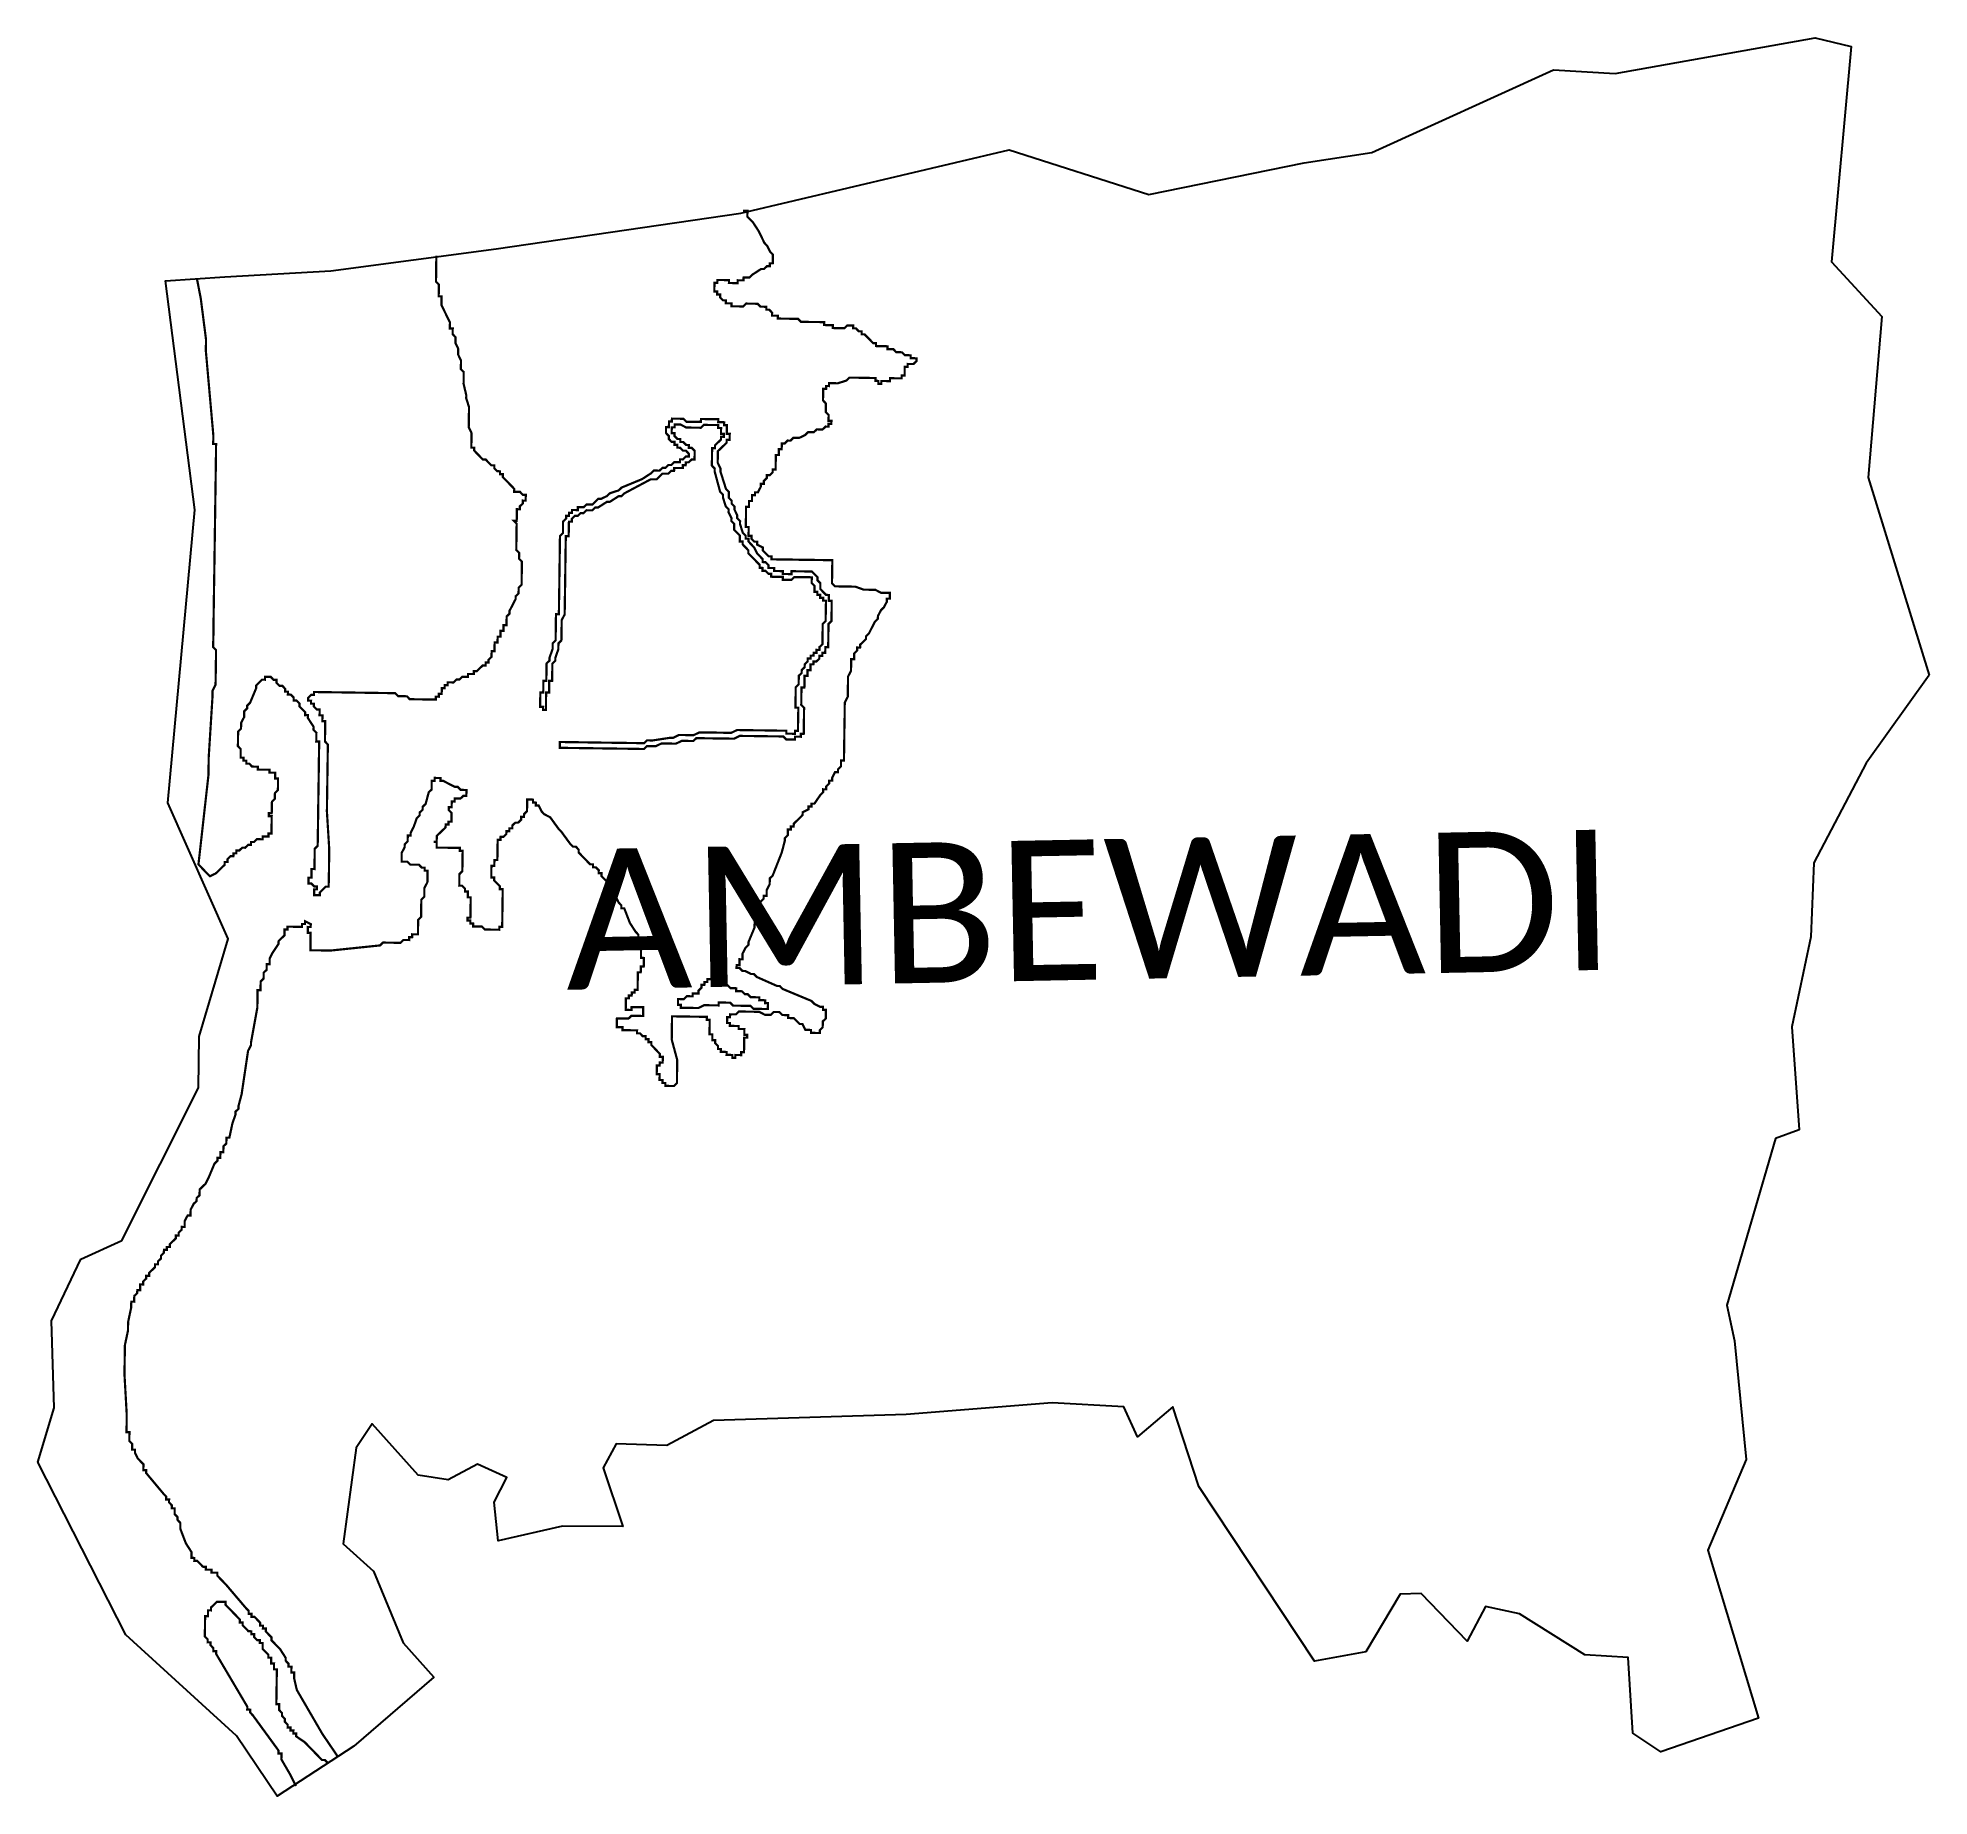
# Model space of a CAD drawing. Header units: metres. Extents: x 260774 to 263356, y 2215208 to 2217608.
import ezdxf

# ---------------------------------------------------------------- set-up
doc = ezdxf.new("R2010")
doc.units = ezdxf.units.M
for name, color, linetype in [('HIGH TIDE LINE', 6, 'Continuous'), ('village', 3, 'Continuous'), ('VILLAGE NAME', 250, 'Continuous')]:
    doc.layers.add(name, color=color, linetype=linetype)
doc.styles.get("Standard").update_dxf_attribs({"font": 'simplex.shx'})

msp = doc.modelspace()

# ---------------------------------------------------------------- texts
at = {"layer": 'VILLAGE NAME', "insert": (261491.9, 2216500.3), "char_height": 191.456, "attachment_point": 1, "rotation": 1.1028}
msp.add_mtext_dynamic_manual_height_columns('{\\fCalibri|b0|i0|c0|p34;AMBEWADI}', width=161.46, gutter_width=957.3, heights=[0], dxfattribs=at)

# ---------------------------------------------------------------- linework, layer by layer
at = {"layer": 'HIGH TIDE LINE', "lineweight": 35, "const_width": 3}
for points in [[(261736.8, 2217372.2), (261738.8, 2217372.2), (261742.7, 2217372.2), (261742.7, 2217368.2), (261742.6, 2217364.2), (261750.4, 2217356.2), (261758.2, 2217344.2), (261765.9, 2217328.3), (261769.8, 2217324.2), (261773.6, 2217316.3), (261777.5, 2217312.3), (261777.4, 2217308.3), (261777.4, 2217304.3), (261777.3, 2217300.4), (261773.4, 2217300.4), (261773.3, 2217296.5), (261769.4, 2217296.5), (261765.3, 2217292.6), (261761.4, 2217292.7), (261749.4, 2217284.9), (261745.4, 2217281), (261741.4, 2217281.1), (261737.5, 2217281.1), (261737.4, 2217277.2), (261733.4, 2217277.2), (261729.5, 2217277.3), (261729.4, 2217273.3), (261725.5, 2217273.4), (261721.5, 2217273.5), (261717.5, 2217273.5), (261717.6, 2217277.5), (261713.6, 2217277.5), (261709.7, 2217277.6), (261705.7, 2217277.6), (261701.8, 2217277.7), (261701.7, 2217273.7), (261697.8, 2217273.8), (261697.7, 2217269.8), (261697.6, 2217265.9), (261697.6, 2217261.9), (261701.5, 2217261.9), (261701.5, 2217257.9), (261705.4, 2217257.8), (261705.4, 2217253.9), (261709.3, 2217249.9), (261713.3, 2217249.8), (261713.2, 2217245.8), (261717.2, 2217245.8), (261721.1, 2217245.7), (261721.1, 2217241.8), (261725, 2217241.7), (261729, 2217241.7), (261732.9, 2217241.6), (261736.9, 2217241.5), (261740.9, 2217245.5), (261744.9, 2217245.4), (261748.8, 2217245.3), (261752.8, 2217245.3), (261756.7, 2217245.2), (261760.6, 2217241.2), (261764.6, 2217241.2), (261768.6, 2217241.1), (261768.5, 2217237.1), (261772.5, 2217237.1), (261776.4, 2217233.1), (261776.3, 2217229.1), (261780.3, 2217229), (261784.2, 2217229), (261784.2, 2217225), (261788.1, 2217225), (261792.1, 2217224.9), (261796, 2217224.9), (261800, 2217224.8), (261804, 2217224.7), (261807.9, 2217224.7), (261811.9, 2217224.6), (261815.8, 2217220.6), (261823.7, 2217220.5), (261827.7, 2217220.4), (261831.6, 2217220.4), (261835.6, 2217220.3), (261839.5, 2217220.3), (261843.5, 2217220.2), (261847.5, 2217220.2), (261847.4, 2217216.2), (261851.4, 2217216.1), (261855.3, 2217216.1), (261859.3, 2217216), (261859.2, 2217212.1), (261863.2, 2217212), (261867.1, 2217212), (261871.1, 2217211.9), (261875.1, 2217211.8), (261879.1, 2217215.7), (261883, 2217215.7), (261887, 2217215.6), (261886.9, 2217211.7), (261890.9, 2217211.6), (261894.8, 2217207.6), (261898.7, 2217207.5), (261898.7, 2217203.6), (261902.6, 2217203.5), (261906.6, 2217199.5), (261910.5, 2217195.5), (261914.4, 2217191.5), (261918.3, 2217191.4), (261918.3, 2217187.5), (261922.2, 2217187.4), (261926.2, 2217187.4), (261930.1, 2217187.3), (261934.1, 2217187.2), (261934, 2217183.3), (261938, 2217183.2), (261942, 2217183.2), (261945.9, 2217179.1), (261949.8, 2217179.1), (261953.8, 2217179), (261957.7, 2217175), (261961.6, 2217175), (261965.6, 2217174.9), (261965.5, 2217170.9), (261969.5, 2217170.9), (261973.5, 2217170.8), (261973.4, 2217166.9), (261969.4, 2217163), (261965.4, 2217163), (261961.5, 2217163.1), (261961.4, 2217159.1), (261957.4, 2217159.2), (261957.4, 2217155.2), (261957.3, 2217151.3), (261957.3, 2217147.3), (261953.3, 2217147.4), (261953.3, 2217143.4), (261949.3, 2217143.5), (261945.3, 2217143.5), (261941.4, 2217143.6), (261937.4, 2217143.6), (261937.4, 2217139.7), (261933.4, 2217139.7), (261929.5, 2217139.8), (261925.5, 2217139.8), (261925.4, 2217135.9), (261921.5, 2217135.9), (261921.5, 2217139.9), (261917.6, 2217140), (261917.6, 2217143.9), (261913.7, 2217144), (261909.7, 2217144), (261905.8, 2217144.1), (261901.8, 2217144.1), (261897.8, 2217144.2), (261893.9, 2217144.3), (261889.9, 2217144.3), (261886, 2217144.4), (261882, 2217144.4), (261878, 2217140.5), (261866.1, 2217136.7), (261858.1, 2217136.8), (261854.2, 2217136.9), (261854.1, 2217132.9), (261850.2, 2217133), (261850.1, 2217129), (261846.1, 2217129.1), (261846.1, 2217125.1), (261846, 2217121.2), (261846, 2217117.2), (261845.9, 2217113.3), (261849.8, 2217109.2), (261849.8, 2217105.3), (261849.7, 2217101.3), (261849.7, 2217097.4), (261853.6, 2217093.3), (261853.5, 2217089.4), (261853.4, 2217085.4), (261857.4, 2217085.4), (261857.3, 2217081.4), (261853.4, 2217081.5), (261853.3, 2217077.5), (261849.4, 2217077.6), (261845.4, 2217073.7), (261841.4, 2217073.7), (261837.4, 2217073.8), (261833.4, 2217069.9), (261829.5, 2217069.9), (261825.5, 2217070), (261821.5, 2217066.1), (261813.5, 2217062.2), (261805.6, 2217062.4), (261801.6, 2217058.4), (261797.6, 2217058.5), (261793.6, 2217054.6), (261789.6, 2217054.7), (261789.6, 2217050.7), (261789.5, 2217046.7), (261785.6, 2217046.8), (261785.5, 2217042.8), (261785.5, 2217038.9), (261781.5, 2217038.9), (261781.4, 2217035), (261781.4, 2217031), (261781.3, 2217027.1), (261781.3, 2217023.1), (261781.2, 2217019.1), (261777.3, 2217019.2), (261777.2, 2217015.2), (261773.2, 2217011.3), (261769.2, 2217011.4), (261769.2, 2217007.4), (261765.2, 2217003.5), (261765.1, 2216999.6), (261761.1, 2216999.6), (261761.1, 2216995.7), (261757, 2216987.8), (261753, 2216987.9), (261753, 2216983.9), (261749, 2216984), (261749, 2216980), (261748.9, 2216976), (261745, 2216976.1), (261744.9, 2216972.1), (261744.8, 2216968.2), (261740.9, 2216968.2), (261740.8, 2216964.3), (261740.8, 2216960.3), (261740.7, 2216956.4), (261740.7, 2216952.4), (261740.6, 2216948.4), (261740.5, 2216944.5), (261740.5, 2216940.5), (261744.4, 2216940.5), (261744.4, 2216936.5), (261744.3, 2216932.5), (261744.3, 2216928.6), (261748.2, 2216928.5), (261748.2, 2216924.6), (261752.1, 2216920.5), (261756, 2216920.5), (261756, 2216916.5), (261763.8, 2216912.5), (261763.8, 2216908.5), (261767.7, 2216904.5), (261771.6, 2216900.5), (261775.6, 2216900.4), (261775.5, 2216896.5), (261779.5, 2216896.4), (261783.4, 2216896.3), (261787.4, 2216896.3), (261791.3, 2216896.2), (261795.3, 2216896.2), (261799.2, 2216896.1), (261803.2, 2216896.1), (261807.2, 2216896), (261811.1, 2216895.9), (261819, 2216895.8), (261827, 2216895.7), (261830.9, 2216895.7), (261834.9, 2216895.6), (261838.8, 2216895.5), (261842.8, 2216895.5), (261846.8, 2216895.4), (261850.7, 2216895.4), (261854.7, 2216895.3), (261858.6, 2216895.3), (261858.6, 2216891.3), (261858.5, 2216887.3), (261858.5, 2216883.4), (261858.4, 2216879.4), (261858.3, 2216871.5), (261858.2, 2216867.5), (261858.2, 2216863.6), (261862.1, 2216859.6), (261866, 2216859.5), (261874, 2216859.4), (261877.9, 2216859.3), (261881.9, 2216859.3), (261885.8, 2216859.2), (261889.8, 2216859.2), (261901.6, 2216855), (261905.6, 2216855), (261909.5, 2216854.9), (261913.5, 2216854.9), (261917.4, 2216854.8), (261925.3, 2216850.7), (261929.3, 2216850.7), (261933.2, 2216850.6), (261937.2, 2216850.6), (261937.1, 2216846.6), (261937.1, 2216842.7), (261933.1, 2216842.7), (261933.1, 2216838.7), (261929, 2216830.9), (261925, 2216827), (261920.9, 2216819.1), (261920.8, 2216815.2), (261916.8, 2216811.3), (261912.7, 2216803.4), (261908.7, 2216795.5), (261904.7, 2216791.6), (261904.6, 2216787.7), (261900.6, 2216783.8), (261896.6, 2216779.9), (261896.5, 2216775.9), (261892.6, 2216776), (261892.5, 2216772), (261888.5, 2216768.1), (261888.4, 2216764.1), (261888.4, 2216760.2), (261884.4, 2216760.2), (261884.4, 2216756.3), (261884.3, 2216752.3), (261884.2, 2216748.4), (261884.2, 2216744.4), (261880.1, 2216736.5), (261880.1, 2216732.6), (261880, 2216728.6), (261879.9, 2216724.7), (261879.9, 2216720.7), (261879.8, 2216716.7), (261879.8, 2216712.8), (261879.7, 2216708.8), (261875.6, 2216701), (261875.5, 2216693), (261875.4, 2216685.1), (261875.4, 2216681.2), (261875.3, 2216677.2), (261875.2, 2216673.2), (261875.2, 2216669.3), (261875.1, 2216665.3), (261875.1, 2216661.4), (261875, 2216657.4), (261875, 2216653.4), (261874.9, 2216649.5), (261874.8, 2216645.5), (261874.8, 2216641.6), (261874.7, 2216637.6), (261874.7, 2216633.7), (261874.6, 2216629.7), (261874.6, 2216625.7), (261874.5, 2216621.8), (261870.5, 2216621.8), (261870.5, 2216617.9), (261870.4, 2216613.9), (261866.4, 2216610), (261866.4, 2216606), (261862.4, 2216606.1), (261858.3, 2216598.2), (261858.3, 2216594.3), (261854.3, 2216594.3), (261854.3, 2216590.4), (261850.2, 2216586.5), (261850.2, 2216582.5), (261846.2, 2216582.6), (261846.2, 2216578.6), (261842.2, 2216574.7), (261834.1, 2216562.9), (261830.1, 2216563), (261830.1, 2216559), (261826.1, 2216559.1), (261826, 2216555.1), (261818.1, 2216551.3), (261818, 2216547.3), (261814, 2216543.4), (261810, 2216539.5), (261806, 2216535.6), (261805.9, 2216531.7), (261801.9, 2216531.7), (261801.9, 2216527.8), (261797.9, 2216527.8), (261797.9, 2216523.9), (261797.8, 2216519.9), (261793.8, 2216516), (261793.7, 2216512), (261789.6, 2216496.3), (261777.2, 2216464.8), (261773.2, 2216460.9), (261773.2, 2216456.9), (261773.1, 2216452.9), (261769, 2216445.1), (261769, 2216441.1), (261768.9, 2216437.2), (261764.9, 2216437.2), (261764.9, 2216433.3), (261760.9, 2216429.4), (261760.8, 2216425.4), (261760.8, 2216421.4), (261756.8, 2216421.5), (261756.7, 2216417.5), (261756.7, 2216413.6), (261752.6, 2216401.7), (261752.5, 2216397.8), (261752.4, 2216393.8), (261744.2, 2216374.1), (261744.2, 2216370.2), (261740.2, 2216366.3), (261736.1, 2216358.4), (261736, 2216354.5), (261736, 2216350.5), (261732, 2216350.6), (261732, 2216346.6), (261731.9, 2216342.6), (261728, 2216342.7), (261727.9, 2216338.7), (261731.9, 2216338.7), (261735.8, 2216334.7), (261739.7, 2216334.6), (261747.6, 2216330.5), (261751.5, 2216330.5), (261755.4, 2216326.5), (261783, 2216314.2), (261786.9, 2216314.1), (261790.8, 2216310.1), (261830.2, 2216293.7), (261834.1, 2216289.7), (261842, 2216285.6), (261845.9, 2216285.6), (261845.9, 2216281.6), (261849.8, 2216281.5), (261849.8, 2216277.6), (261849.7, 2216273.6), (261849.7, 2216269.7), (261845.6, 2216265.8), (261845.5, 2216257.8), (261841.5, 2216253.9), (261841.5, 2216250), (261837.5, 2216250), (261833.5, 2216250.1), (261829.6, 2216250.2), (261829.6, 2216254.1), (261825.7, 2216254.2), (261821.7, 2216254.2), (261817.9, 2216262.2), (261813.9, 2216262.3), (261810, 2216266.3), (261806.1, 2216270.3), (261802.2, 2216270.3), (261798.2, 2216270.4), (261798.3, 2216274.4), (261794.3, 2216274.4), (261790.3, 2216274.5), (261786.4, 2216278.5), (261782.5, 2216278.6), (261778.5, 2216278.6), (261774.5, 2216274.7), (261770.5, 2216274.8), (261766.6, 2216274.8), (261758.7, 2216278.9), (261754.8, 2216278.9), (261750.8, 2216279), (261746.8, 2216279.1), (261742.9, 2216279.1), (261738.9, 2216279.2), (261735, 2216279.2), (261731, 2216279.3), (261727, 2216275.4), (261723, 2216275.4), (261719.1, 2216275.5), (261719, 2216271.5), (261715.1, 2216271.6), (261714.9, 2216263.7), (261718.9, 2216263.6), (261718.8, 2216259.7), (261730.7, 2216259.5), (261730.7, 2216255.5), (261738.6, 2216255.4), (261738.5, 2216247.5), (261742.4, 2216247.4), (261742.4, 2216243.5), (261738.4, 2216243.5), (261738.1, 2216223.7), (261734.2, 2216223.8), (261734.1, 2216219.8), (261726.2, 2216220), (261726.1, 2216216), (261722.2, 2216216.1), (261722.2, 2216220), (261714.3, 2216220.1), (261714.4, 2216224.1), (261706.5, 2216224.2), (261706.5, 2216228.2), (261702.6, 2216228.2), (261702.6, 2216232.2), (261698.7, 2216236.2), (261698.8, 2216240.1), (261694.8, 2216240.2), (261694.9, 2216248.1), (261691, 2216248.2), (261691.2, 2216268), (261687.3, 2216268), (261687.3, 2216272), (261639.8, 2216272.7), (261639.4, 2216241), (261646.9, 2216213.2), (261646.5, 2216181.5), (261642.4, 2216177.6), (261630.6, 2216177.8), (261630.6, 2216181.7), (261626.7, 2216181.8), (261626.7, 2216185.7), (261622.8, 2216185.8), (261622.9, 2216193.7), (261618.9, 2216193.8), (261619.1, 2216205.6), (261623, 2216205.6), (261623.1, 2216209.6), (261627.1, 2216209.5), (261627.2, 2216217.4), (261623.2, 2216217.5), (261623.3, 2216221.4), (261615.5, 2216229.5), (261611.6, 2216233.5), (261611.6, 2216237.4), (261607.7, 2216237.5), (261607.7, 2216241.5), (261603.8, 2216241.5), (261603.8, 2216245.5), (261599.9, 2216245.5), (261596, 2216249.5), (261592, 2216249.6), (261592.1, 2216253.6), (261572.3, 2216253.8), (261572.3, 2216257.8), (261564.4, 2216257.9), (261564.6, 2216269.8), (261580.4, 2216269.6), (261584.4, 2216273.5), (261600.3, 2216273.2), (261600.4, 2216285.1), (261584.6, 2216285.3), (261584.5, 2216281.4), (261576.6, 2216281.5), (261576.8, 2216297.3), (261580.8, 2216297.3), (261580.9, 2216301.2), (261584.8, 2216301.2), (261584.9, 2216305.1), (261588.8, 2216305.1), (261588.9, 2216309), (261592.8, 2216309), (261593.2, 2216332.7), (261597.1, 2216332.7), (261597.3, 2216340.6), (261601.2, 2216340.6), (261601.4, 2216352.4), (261597.4, 2216352.5), (261597.7, 2216372.3), (261593.8, 2216376.3), (261593.9, 2216384.2), (261590, 2216388.2), (261582.3, 2216400.2), (261574.6, 2216420.1), (261570.7, 2216420.2), (261570.7, 2216424.2), (261566.8, 2216428.2), (261563, 2216436.1), (261559.1, 2216440.2), (261551.4, 2216456.1), (261543.6, 2216464.1), (261543.7, 2216468.1), (261539.7, 2216468.2), (261539.8, 2216472.1), (261535.8, 2216476.1), (261531.9, 2216476.2), (261531.9, 2216480.2), (261528, 2216480.2), (261520.2, 2216488.2), (261516.3, 2216492.3), (261512.4, 2216496.3), (261512.4, 2216500.2), (261508.5, 2216504.3), (261504.6, 2216504.3), (261500.7, 2216508.3), (261489, 2216524.3), (261485.1, 2216528.4), (261473.5, 2216544.4), (261465.6, 2216548.4), (261461.7, 2216552.4), (261457.9, 2216560.4), (261453.9, 2216560.5), (261454, 2216564.4), (261450, 2216564.5), (261450.1, 2216568.5), (261442.1, 2216568.6), (261441.9, 2216552.7), (261437.9, 2216548.8), (261437.8, 2216544.9), (261433.9, 2216544.9), (261433.8, 2216541), (261429.8, 2216537.1), (261425.9, 2216537.1), (261421.8, 2216533.2), (261421.8, 2216529.3), (261417.8, 2216529.3), (261417.8, 2216525.4), (261413.8, 2216525.4), (261413.7, 2216521.5), (261409.7, 2216517.6), (261405.8, 2216517.6), (261405.7, 2216513.7), (261401.8, 2216513.7), (261401.4, 2216486), (261397.4, 2216486), (261397.3, 2216478.1), (261393.3, 2216478.2), (261393.1, 2216462.3), (261397.1, 2216462.3), (261397, 2216458.3), (261400.9, 2216454.3), (261404.8, 2216450.3), (261404.8, 2216446.3), (261408.7, 2216446.3), (261408, 2216394.8), (261404, 2216394.9), (261404, 2216390.9), (261384.2, 2216391.2), (261380.3, 2216395.2), (261368.4, 2216395.4), (261368.4, 2216399.3), (261364.5, 2216399.4), (261364.5, 2216403.4), (261360.6, 2216403.4), (261360.6, 2216407.4), (261364.6, 2216407.3), (261365, 2216435), (261361, 2216435.1), (261361.1, 2216443), (261357.2, 2216443.1), (261357.2, 2216447), (261353.3, 2216451), (261349.4, 2216451.1), (261349.6, 2216466.9), (261353.6, 2216470.8), (261354, 2216498.6), (261350.1, 2216498.6), (261350.1, 2216502.6), (261318.5, 2216503), (261318.6, 2216510.9), (261314.6, 2216511), (261318.6, 2216510.9), (261318.7, 2216518.9), (261322.7, 2216522.8), (261326.7, 2216526.7), (261330.7, 2216530.6), (261330.8, 2216534.5), (261334.7, 2216534.5), (261334.8, 2216538.4), (261338.8, 2216538.4), (261338.9, 2216550.3), (261335, 2216554.3), (261335.1, 2216558.2), (261339, 2216558.2), (261339.2, 2216566.1), (261343.1, 2216566), (261343.2, 2216570), (261351.1, 2216569.9), (261355.1, 2216573.8), (261359.1, 2216573.7), (261359.2, 2216581.6), (261351.3, 2216581.8), (261347.4, 2216585.8), (261343.4, 2216585.8), (261335.5, 2216589.9), (261327.7, 2216594), (261323.7, 2216594), (261323.8, 2216598), (261315.9, 2216598.1), (261315.8, 2216594.1), (261311.8, 2216594.2), (261311.7, 2216582.3), (261307.7, 2216578.4), (261303.5, 2216562.6), (261299.5, 2216558.7), (261299.4, 2216554.8), (261295.4, 2216550.9), (261295.3, 2216546.9), (261291.3, 2216543), (261287.2, 2216531.2), (261283.1, 2216523.3), (261283.1, 2216519.4), (261279.1, 2216519.4), (261279, 2216511.5), (261275, 2216507.6), (261274.9, 2216503.6), (261270.8, 2216495.8), (261270.7, 2216483.9), (261278.6, 2216483.8), (261282.5, 2216479.8), (261294.4, 2216479.6), (261298.3, 2216475.6), (261302.2, 2216475.5), (261302.2, 2216471.6), (261306.1, 2216471.5), (261305.9, 2216455.7), (261301.8, 2216447.8), (261301.7, 2216435.9), (261297.6, 2216432), (261297.3, 2216408.3), (261293.3, 2216404.4), (261293, 2216384.6), (261285.1, 2216384.7), (261285, 2216380.7), (261281.1, 2216380.8), (261281, 2216376.8), (261273.1, 2216376.9), (261269.1, 2216373), (261245.3, 2216373.4), (261241.3, 2216369.5), (261173.9, 2216362.5), (261146.2, 2216362.9), (261146.5, 2216386.7), (261142.6, 2216386.7), (261142.7, 2216394.7), (261146.6, 2216394.6), (261146.7, 2216398.6), (261138.8, 2216402.6), (261138.8, 2216398.7), (261134.8, 2216398.7), (261134.8, 2216394.8), (261115, 2216395.1), (261114.9, 2216391.1), (261110.9, 2216391.1), (261110.8, 2216383.2), (261102.8, 2216375.4), (261102.7, 2216371.5), (261094.7, 2216359.7), (261090.6, 2216351.8), (261090.5, 2216343.9), (261086.5, 2216344), (261086.4, 2216336.1), (261082.4, 2216332.2), (261082.3, 2216324.2), (261078.3, 2216320.3), (261078.1, 2216308.5), (261074.1, 2216308.5), (261073.8, 2216284.8), (261065.2, 2216237.4), (261065.1, 2216233.4), (261061.1, 2216225.5), (261052.3, 2216166.3), (261048.1, 2216150.5), (261048, 2216146.5), (261044, 2216142.6), (261044, 2216138.7), (261039.8, 2216126.8), (261035.6, 2216107.1), (261031.6, 2216107.1), (261031.5, 2216099.2), (261027.5, 2216095.3), (261027.4, 2216087.4), (261023.4, 2216087.5), (261023.3, 2216079.5), (261019.4, 2216079.6), (261019.3, 2216075.6), (261015.3, 2216071.7), (261007.1, 2216052.1), (261003, 2216044.2), (260999, 2216040.3), (260995, 2216036.4), (260994.9, 2216028.5), (260990.9, 2216024.6), (260990.8, 2216020.6), (260986.8, 2216016.7), (260982.7, 2216008.8), (260982.6, 2216000.9), (260978.6, 2216001), (260974.6, 2215993.1), (260974.5, 2215985.2), (260970.5, 2215985.3), (260970.4, 2215981.3), (260966.4, 2215977.4), (260966.4, 2215973.4), (260962.4, 2215973.5), (260962.4, 2215969.5), (260958.3, 2215965.6), (260954.3, 2215961.7), (260954.3, 2215957.8), (260950.3, 2215957.8), (260950.3, 2215953.9), (260946.3, 2215953.9), (260946.2, 2215950), (260942.2, 2215946.1), (260942.2, 2215942.1), (260938.1, 2215938.2), (260938.1, 2215934.2), (260934.1, 2215934.3), (260934.1, 2215930.3), (260926, 2215922.5), (260926, 2215918.6), (260922, 2215918.6), (260922, 2215914.7), (260918, 2215910.8), (260917.9, 2215906.8), (260913.9, 2215906.9), (260913.8, 2215898.9), (260909.9, 2215899), (260909.8, 2215895), (260905.8, 2215891.1), (260905.7, 2215883.2), (260901.7, 2215883.3), (260901.6, 2215875.4), (260897.4, 2215855.6), (260897.2, 2215843.7), (260893, 2215824), (260892.4, 2215784.4), (260895.5, 2215728.9), (260895.2, 2215705.2), (260899.2, 2215705.1), (260899, 2215693.2), (260902.9, 2215689.2), (260902.8, 2215681.3), (260906.7, 2215681.2), (260906.7, 2215677.3), (260910.5, 2215669.3), (260918.3, 2215661.3), (260918.2, 2215653.3), (260922.2, 2215653.3), (260922.1, 2215649.3), (260945.5, 2215621.3), (260949.4, 2215617.3), (260949.3, 2215613.3), (260953.3, 2215613.2), (260953.2, 2215609.3), (260957.1, 2215605.3), (260957.1, 2215601.3), (260961, 2215601.2), (260960.9, 2215593.3), (260964.8, 2215589.3), (260964.8, 2215585.4), (260968.7, 2215581.3), (260968.6, 2215573.4), (260976.2, 2215553.5), (260983.9, 2215541.5), (260983.8, 2215533.6), (260987.8, 2215533.5), (260987.7, 2215529.6), (260991.7, 2215529.5), (260999.5, 2215521.5), (261003.4, 2215521.4), (261003.4, 2215517.5), (261011.3, 2215517.4), (261011.2, 2215513.4), (261019.2, 2215513.3), (261019.1, 2215509.3), (261023, 2215505.3), (261026.9, 2215501.3), (261030.8, 2215497.3), (261058.1, 2215465.2), (261062, 2215461.2), (261061.9, 2215457.2), (261065.9, 2215457.2), (261065.8, 2215453.2), (261069.8, 2215453.2), (261077.6, 2215445.1), (261077.5, 2215441.2), (261081.5, 2215441.1), (261081.4, 2215437.1), (261085.4, 2215437.1), (261085.3, 2215433.1), (261089.2, 2215429.1), (261093.1, 2215425.1), (261093.1, 2215421.1), (261097, 2215417.1), (261104.8, 2215409.1), (261112.5, 2215397.1), (261112.5, 2215393.1), (261116.4, 2215389.1), (261116.3, 2215385.2), (261120.3, 2215385.1), (261120.2, 2215377.2), (261124.1, 2215377.1), (261124, 2215369.2), (261127.7, 2215353.3), (261162.5, 2215293.4), (261183.7, 2215262.2)], [(260991.3, 2217279.5), (260996.6, 2217252.2), (261003.7, 2217196.6), (261003.7, 2217192.7), (261003.6, 2217188.7), (261003.5, 2217184.7), (261003.5, 2217180.8), (261013.7, 2217065.8), (261013.7, 2217061.8), (261013.6, 2217057.9), (261013.5, 2217053.9), (261017.5, 2217053.9), (261017.4, 2217049.9), (261017.4, 2217045.9), (261016.4, 2216974.7), (261014.8, 2216863.8), (261014.7, 2216859.8), (261014, 2216812.3), (261013.9, 2216804.4), (261013.9, 2216800.4), (261013.8, 2216796.5), (261013.8, 2216792.5), (261013.7, 2216788.6), (261013.6, 2216784.6), (261013.6, 2216780.7), (261013.5, 2216776.7), (261017.4, 2216772.7), (261017.4, 2216768.7), (261017.3, 2216764.8), (261017.3, 2216760.8), (261017.2, 2216756.8), (261017.1, 2216752.9), (261017.1, 2216748.9), (261017, 2216745), (261017, 2216741), (261016.9, 2216737), (261016.9, 2216733.1), (261016.8, 2216729.1), (261016.7, 2216725.2), (261012.7, 2216717.3), (261012.6, 2216713.3), (261012.6, 2216709.4), (261007.4, 2216626.3), (261007.4, 2216622.3), (261007.3, 2216618.4), (261007.2, 2216614.4), (261007.1, 2216606.5), (261007.1, 2216602.5), (260993.4, 2216480), (261001.2, 2216471.9), (261009, 2216463.9), (261017, 2216467.7), (261021, 2216471.6), (261025, 2216475.5), (261029.1, 2216479.4), (261029.1, 2216483.4), (261033.1, 2216483.4), (261033.1, 2216487.3), (261037.2, 2216491.2), (261041.1, 2216491.2), (261041.2, 2216495.1), (261045.1, 2216495.1), (261045.2, 2216499), (261049.1, 2216499), (261053.2, 2216502.9), (261057.1, 2216502.8), (261061.1, 2216506.7), (261065.1, 2216506.7), (261065.1, 2216510.6), (261069.1, 2216510.6), (261073.1, 2216514.5), (261077.1, 2216514.4), (261081, 2216514.3), (261081.1, 2216518.3), (261085.1, 2216518.2), (261089, 2216518.2), (261089.1, 2216522.2), (261093, 2216522.1), (261093.1, 2216526.1), (261093.1, 2216530), (261093.2, 2216534), (261093.3, 2216537.9), (261093.3, 2216541.9), (261093.4, 2216545.9), (261089.4, 2216545.9), (261089.5, 2216549.9), (261093.4, 2216549.8), (261093.5, 2216553.8), (261093.5, 2216557.7), (261093.6, 2216561.7), (261093.7, 2216565.6), (261097.7, 2216569.6), (261097.7, 2216573.5), (261097.8, 2216577.5), (261101.8, 2216581.4), (261101.9, 2216585.3), (261101.9, 2216589.3), (261102, 2216593.3), (261102, 2216597.2), (261098.1, 2216597.3), (261098.1, 2216601.2), (261098.2, 2216605.2), (261094.2, 2216605.2), (261090.3, 2216605.3), (261090.3, 2216609.3), (261086.4, 2216609.3), (261082.4, 2216609.4), (261078.4, 2216609.4), (261074.5, 2216609.5), (261074.5, 2216613.4), (261070.6, 2216613.5), (261066.6, 2216613.6), (261062.7, 2216617.6), (261058.8, 2216617.6), (261058.8, 2216621.6), (261054.9, 2216621.6), (261054.9, 2216625.6), (261051, 2216625.7), (261051, 2216629.6), (261051.1, 2216633.6), (261051.1, 2216637.5), (261047.2, 2216641.6), (261047.3, 2216645.5), (261047.3, 2216649.5), (261047.4, 2216653.4), (261047.5, 2216657.4), (261047.5, 2216661.4), (261051.5, 2216665.3), (261051.6, 2216669.2), (261051.6, 2216673.2), (261055.7, 2216681), (261055.8, 2216685), (261055.8, 2216689), (261059.8, 2216692.9), (261059.9, 2216696.8), (261063.9, 2216700.7), (261072.1, 2216720.4), (261072.2, 2216724.4), (261076.2, 2216728.3), (261080.2, 2216732.2), (261084.2, 2216732.1), (261084.2, 2216736.1), (261088.2, 2216736), (261092.1, 2216736), (261096, 2216731.9), (261100, 2216731.9), (261099.9, 2216727.9), (261103.8, 2216723.9), (261107.8, 2216723.9), (261111.7, 2216719.8), (261111.6, 2216715.9), (261115.6, 2216715.8), (261115.5, 2216711.9), (261119.5, 2216711.8), (261123.4, 2216707.8), (261123.4, 2216703.8), (261127.3, 2216703.8), (261131.2, 2216699.8), (261131.2, 2216695.8), (261135.1, 2216691.8), (261139, 2216687.8), (261138.9, 2216683.8), (261142.9, 2216683.8), (261142.8, 2216679.8), (261150.6, 2216667.8), (261150.5, 2216663.8), (261154.4, 2216659.8), (261154.3, 2216655.9), (261154.3, 2216651.9), (261154.2, 2216647.9), (261158.2, 2216647.9), (261158.1, 2216643.9), (261158.1, 2216640), (261158, 2216636), (261158, 2216632.1), (261157.9, 2216628.1), (261157.8, 2216624.1), (261157.8, 2216620.2), (261157.5, 2216600.4), (261157.4, 2216596.4), (261157.4, 2216592.5), (261157.3, 2216588.5), (261157, 2216564.7), (261156.9, 2216560.8), (261156.8, 2216552.9), (261156.8, 2216548.9), (261156.6, 2216537), (261156.5, 2216529.1), (261156.4, 2216525.1), (261156.4, 2216521.2), (261156.3, 2216517.2), (261156.3, 2216513.3), (261156.2, 2216509.3), (261156.1, 2216505.3), (261152.1, 2216501.4), (261152.1, 2216497.5), (261152, 2216493.5), (261151.9, 2216485.6), (261151.8, 2216481.6), (261151.8, 2216477.7), (261151.7, 2216473.7), (261147.8, 2216473.8), (261147.7, 2216469.8), (261147.7, 2216465.9), (261147.6, 2216461.9), (261143.6, 2216462), (261143.6, 2216458), (261143.5, 2216454), (261147.5, 2216454), (261151.4, 2216450), (261155.3, 2216449.9), (261155.3, 2216446), (261151.3, 2216446), (261151.3, 2216442.1), (261151.2, 2216438.1), (261159.1, 2216438), (261159.2, 2216441.9), (261163.2, 2216445.8), (261167.2, 2216449.7), (261171.2, 2216449.7), (261171.2, 2216453.6), (261171.3, 2216457.6), (261171.4, 2216461.6), (261171.5, 2216469.5), (261171.5, 2216473.4), (261171.8, 2216489.3), (261171.8, 2216493.2), (261171.9, 2216497.2), (261171.9, 2216501.2), (261168.7, 2216552.7), (261168.8, 2216556.7), (261168.9, 2216564.6), (261169.4, 2216600.2), (261169.8, 2216627.9), (261169.9, 2216635.8), (261169.9, 2216639.8), (261170, 2216643.8), (261166.1, 2216647.8), (261166.2, 2216651.7), (261166.2, 2216655.7), (261166.3, 2216659.7), (261166.3, 2216663.6), (261166.4, 2216667.6), (261166.4, 2216671.5), (261166.5, 2216675.5), (261162.5, 2216675.5), (261162.6, 2216679.5), (261162.7, 2216683.5), (261158.7, 2216683.5), (261158.8, 2216687.5), (261158.8, 2216691.4), (261154.9, 2216691.5), (261151, 2216695.5), (261151, 2216699.5), (261147, 2216699.5), (261147.1, 2216703.5), (261143.1, 2216703.5), (261143.2, 2216707.5), (261147.2, 2216711.4), (261151.2, 2216711.4), (261151.2, 2216715.3), (261155.2, 2216715.3), (261159.2, 2216715.2), (261163.1, 2216715.1), (261167.1, 2216715.1), (261171, 2216715), (261175, 2216715), (261178.9, 2216714.9), (261182.9, 2216714.9), (261238.3, 2216714.1), (261258.1, 2216713.8), (261262.1, 2216713.7), (261266, 2216709.7), (261269.9, 2216709.7), (261273.9, 2216709.6), (261277.9, 2216709.5), (261281.8, 2216705.5), (261285.7, 2216705.5), (261289.7, 2216705.4), (261293.6, 2216705.4), (261297.6, 2216705.3), (261301.6, 2216705.2), (261305.5, 2216705.2), (261309.5, 2216705.1), (261313.4, 2216705.1), (261317.4, 2216705), (261317.4, 2216709), (261321.4, 2216708.9), (261321.5, 2216712.9), (261325.4, 2216712.8), (261325.5, 2216716.8), (261325.5, 2216720.7), (261329.5, 2216720.7), (261329.6, 2216724.6), (261333.5, 2216724.6), (261333.6, 2216728.5), (261337.5, 2216728.5), (261341.5, 2216728.4), (261345.5, 2216732.3), (261349.5, 2216732.3), (261353.5, 2216736.2), (261361.4, 2216736.1), (261361.4, 2216740), (261365.4, 2216740), (261369.4, 2216739.9), (261369.4, 2216743.9), (261373.4, 2216743.8), (261377.4, 2216747.7), (261381.4, 2216751.6), (261385.4, 2216751.6), (261385.4, 2216755.5), (261389.4, 2216755.5), (261389.4, 2216759.4), (261393.5, 2216763.3), (261393.5, 2216767.3), (261393.6, 2216771.2), (261397.5, 2216771.2), (261397.6, 2216779.1), (261397.7, 2216783.1), (261401.7, 2216783), (261401.7, 2216787), (261401.8, 2216790.9), (261405.7, 2216790.9), (261405.8, 2216798.8), (261409.8, 2216798.7), (261409.9, 2216802.7), (261409.9, 2216806.6), (261413.9, 2216806.6), (261413.9, 2216810.6), (261414, 2216814.5), (261414.1, 2216818.5), (261418.1, 2216822.4), (261418.1, 2216826.3), (261422.2, 2216834.2), (261426.3, 2216842.1), (261426.3, 2216846), (261430.3, 2216849.9), (261430.4, 2216853.9), (261430.5, 2216857.8), (261434.5, 2216861.7), (261434.5, 2216865.7), (261434.6, 2216869.7), (261434.6, 2216873.6), (261434.7, 2216877.6), (261434.8, 2216881.5), (261434.8, 2216885.5), (261434.9, 2216889.5), (261434.9, 2216893.4), (261431, 2216897.4), (261431.1, 2216901.4), (261431.1, 2216905.4), (261427.2, 2216909.4), (261427.3, 2216913.3), (261427.4, 2216921.2), (261427.5, 2216925.2), (261427.5, 2216929.2), (261427.6, 2216933.1), (261427.6, 2216937.1), (261427.7, 2216945), (261423.8, 2216949), (261427.8, 2216949), (261427.9, 2216952.9), (261427.9, 2216956.9), (261428, 2216960.8), (261428, 2216964.8), (261432, 2216964.7), (261432, 2216968.7), (261436.1, 2216972.6), (261436.1, 2216976.6), (261440.1, 2216976.5), (261440.1, 2216980.5), (261440.2, 2216984.4), (261436.2, 2216984.5), (261432.3, 2216988.5), (261428.4, 2216988.6), (261424.4, 2216988.6), (261424.5, 2216992.6), (261420.6, 2216996.6), (261416.7, 2217000.6), (261412.8, 2217004.6), (261408.9, 2217008.6), (261408.9, 2217012.6), (261405, 2217012.7), (261405, 2217016.6), (261401.1, 2217016.7), (261397.2, 2217020.7), (261397.2, 2217024.6), (261393.3, 2217024.7), (261389.3, 2217028.7), (261385.4, 2217032.7), (261381.5, 2217032.8), (261377.6, 2217036.8), (261373.7, 2217040.8), (261369.8, 2217044.8), (261369.8, 2217048.8), (261365.9, 2217048.9), (261365.9, 2217052.8), (261366, 2217056.8), (261366, 2217060.7), (261366.1, 2217064.7), (261366.2, 2217068.7), (261362.3, 2217076.6), (261362.4, 2217080.6), (261362.4, 2217084.5), (261362.5, 2217092.5), (261362.7, 2217100.4), (261362.7, 2217104.3), (261358.9, 2217116.3), (261359, 2217120.2), (261355.3, 2217136.1), (261355.4, 2217144.1), (261355.4, 2217148), (261355.5, 2217152), (261351.6, 2217156), (261351.6, 2217159.9), (261351.7, 2217163.9), (261351.7, 2217167.9), (261347.9, 2217175.8), (261348, 2217179.8), (261348, 2217183.8), (261344.2, 2217191.7), (261344.2, 2217195.7), (261344.3, 2217199.7), (261340.4, 2217203.7), (261340.4, 2217207.6), (261340.5, 2217211.6), (261336.5, 2217211.6), (261336.7, 2217219.6), (261325.1, 2217243.5), (261325.2, 2217251.4), (261325.3, 2217255.4), (261321.3, 2217255.4), (261321.4, 2217259.4), (261321.4, 2217263.3), (261321.5, 2217267.3), (261321.6, 2217271.3), (261317.7, 2217275.3), (261317.7, 2217279.2), (261317.8, 2217283.2), (261317.8, 2217287.2), (261317.9, 2217295.1), (261318, 2217299), (261318, 2217303), (261318.1, 2217307), (261318.2, 2217310.9)], [(261169.9, 2215253.3), (261169.9, 2215253.7), (261166, 2215257.7), (261162, 2215257.8), (261158.1, 2215261.8), (261154.2, 2215265.8), (261150.3, 2215269.8), (261138.6, 2215281.9), (261126.8, 2215290), (261126.9, 2215293.9), (261122.9, 2215294), (261123, 2215297.9), (261119, 2215298), (261119.1, 2215302), (261115.1, 2215302), (261115.2, 2215306), (261111.3, 2215310), (261111.3, 2215314), (261107.4, 2215318), (261107.5, 2215321.9), (261103.6, 2215325.9), (261103.7, 2215333.9), (261099.7, 2215333.9), (261100.4, 2215381.4), (261096.5, 2215381.5), (261096.6, 2215389.4), (261092.6, 2215389.5), (261092.7, 2215397.4), (261088.8, 2215397.4), (261088.8, 2215401.4), (261084.9, 2215405.4), (261081, 2215409.4), (261081.1, 2215417.4), (261077.2, 2215417.4), (261077.2, 2215421.4), (261073.3, 2215421.4), (261069.4, 2215425.4), (261069.4, 2215429.4), (261065.5, 2215429.5), (261065.5, 2215433.4), (261061.6, 2215433.5), (261057.7, 2215437.5), (261053.8, 2215441.5), (261053.8, 2215445.5), (261049.9, 2215445.5), (261049.9, 2215449.5), (261038.2, 2215461.5), (261030.4, 2215469.6), (261030.5, 2215473.5), (261018.6, 2215473.7), (261010.6, 2215465.9), (261010.5, 2215461.9), (261006.5, 2215462), (261006.4, 2215454.1), (261002.5, 2215454.1), (261002.1, 2215426.4), (261006, 2215422.4), (261005.9, 2215418.4), (261009.9, 2215418.4), (261009.8, 2215414.4), (261013.7, 2215410.4), (261013.7, 2215406.4), (261017.6, 2215406.4), (261017.6, 2215402.4), (261060.1, 2215330.5), (261060, 2215326.6), (261064, 2215326.5), (261063.9, 2215322.6), (261067.8, 2215318.5), (261102.8, 2215270.5), (261102.7, 2215266.6), (261106.7, 2215266.5), (261106.6, 2215258.6), (261118.2, 2215238.6), (261126.5, 2215222.2)]]:
    msp.add_lwpolyline(points, dxfattribs=at)
for points in [[(261486.8, 2216647.1), (261490.8, 2216647.1), (261494.7, 2216647), (261498.7, 2216647), (261502.7, 2216646.9), (261506.6, 2216646.9), (261514.5, 2216646.7), (261518.5, 2216646.7), (261522.5, 2216646.6), (261530.4, 2216646.5), (261550.2, 2216646.2), (261554.1, 2216646.2), (261558.1, 2216646.1), (261566, 2216646), (261570, 2216645.9), (261573.9, 2216645.9), (261589.8, 2216645.7), (261593.7, 2216645.6), (261597.7, 2216645.5), (261601.6, 2216645.5), (261605.6, 2216649.4), (261609.6, 2216649.3), (261613.6, 2216649.3), (261637.4, 2216652.9), (261641.3, 2216652.8), (261649.3, 2216656.7), (261657.2, 2216656.6), (261661.2, 2216656.5), (261665.1, 2216656.5), (261669.1, 2216656.4), (261677.1, 2216660.2), (261681, 2216660.2), (261685, 2216660.1), (261689, 2216660.1), (261692.9, 2216660), (261696.9, 2216660), (261704.8, 2216659.9), (261708.7, 2216659.8), (261712.7, 2216659.7), (261716.7, 2216659.7), (261720.6, 2216659.6), (261728.6, 2216663.5), (261732.6, 2216663.4), (261736.5, 2216663.4), (261740.5, 2216663.3), (261744.4, 2216663.2), (261748.4, 2216663.2), (261752.4, 2216663.1), (261756.3, 2216663.1), (261760.3, 2216663), (261764.2, 2216663), (261768.2, 2216662.9), (261772.1, 2216662.8), (261776.1, 2216662.8), (261788, 2216662.6), (261791.9, 2216662.6), (261795.9, 2216662.5), (261795.8, 2216658.5), (261799.8, 2216658.5), (261803.8, 2216658.4), (261807.7, 2216658.4), (261807.8, 2216662.3), (261811.7, 2216662.3), (261811.8, 2216666.2), (261811.8, 2216670.2), (261811.9, 2216674.2), (261812.1, 2216686), (261812.2, 2216694), (261808.2, 2216694), (261808.3, 2216698), (261808.3, 2216701.9), (261808.4, 2216705.9), (261808.5, 2216709.8), (261808.5, 2216713.8), (261808.6, 2216717.8), (261808.6, 2216721.7), (261812.6, 2216725.6), (261812.7, 2216729.6), (261812.8, 2216733.5), (261812.8, 2216737.5), (261816.8, 2216741.4), (261816.9, 2216745.4), (261820.9, 2216749.3), (261821, 2216753.2), (261825, 2216757.1), (261825, 2216761.1), (261829, 2216761), (261829, 2216765), (261833, 2216764.9), (261833.1, 2216768.9), (261837, 2216768.8), (261837.1, 2216772.8), (261841, 2216772.7), (261841.1, 2216776.7), (261845.1, 2216780.6), (261845.2, 2216784.6), (261845.2, 2216788.5), (261845.3, 2216796.4), (261845.4, 2216800.4), (261845.4, 2216804.4), (261845.5, 2216808.3), (261849.5, 2216812.2), (261849.6, 2216816.2), (261849.6, 2216820.1), (261849.7, 2216824.1), (261849.7, 2216828.1), (261849.8, 2216832), (261849.9, 2216836), (261849.9, 2216839.9), (261846, 2216840), (261846, 2216844), (261842.1, 2216844), (261842.1, 2216848), (261838.2, 2216848), (261838.2, 2216852), (261834.3, 2216852), (261834.3, 2216856), (261834.4, 2216860), (261830.5, 2216864), (261830.5, 2216867.9), (261830.6, 2216871.9), (261826.6, 2216872), (261822.7, 2216872), (261818.7, 2216872.1), (261814.7, 2216872.1), (261810.8, 2216872.2), (261806.8, 2216872.2), (261802.8, 2216868.3), (261798.9, 2216868.4), (261794.9, 2216868.5), (261790.9, 2216868.5), (261791, 2216872.5), (261787, 2216872.5), (261783.1, 2216872.6), (261779.1, 2216872.6), (261775.2, 2216872.7), (261775.2, 2216876.7), (261771.3, 2216876.7), (261767.4, 2216880.7), (261763.4, 2216880.8), (261763.4, 2216884.7), (261759.5, 2216884.8), (261759.5, 2216888.8), (261755.6, 2216892.8), (261751.7, 2216896.8), (261743.9, 2216904.8), (261744, 2216908.8), (261740.1, 2216912.8), (261736.2, 2216916.8), (261736.2, 2216920.8), (261732.3, 2216920.8), (261732.3, 2216924.8), (261732.4, 2216928.8), (261728.5, 2216932.8), (261724.6, 2216936.8), (261724.7, 2216944.7), (261720.8, 2216948.7), (261720.9, 2216952.7), (261717, 2216960.7), (261717.1, 2216964.6), (261713.2, 2216968.6), (261709.4, 2216980.6), (261709.4, 2216984.5), (261705.5, 2216988.5), (261698, 2217016.4), (261698.1, 2217020.3), (261694.2, 2217024.3), (261694.2, 2217028.3), (261694.3, 2217032.3), (261694.3, 2217036.2), (261694.4, 2217040.2), (261694.5, 2217044.1), (261694.5, 2217048.1), (261698.5, 2217048), (261698.5, 2217052), (261702.5, 2217055.9), (261706.6, 2217059.8), (261706.6, 2217063.8), (261710.6, 2217063.7), (261710.6, 2217067.7), (261706.7, 2217067.7), (261706.7, 2217071.7), (261706.8, 2217075.6), (261702.8, 2217075.7), (261702.9, 2217079.7), (261698.9, 2217079.7), (261695, 2217079.8), (261691, 2217079.8), (261687.1, 2217079.9), (261683.1, 2217079.9), (261679.1, 2217076), (261675.1, 2217076.1), (261671.2, 2217076.2), (261667.2, 2217076.2), (261663.2, 2217076.3), (261659.3, 2217076.3), (261651.4, 2217080.4), (261647.5, 2217080.5), (261643.5, 2217080.5), (261643.5, 2217076.6), (261639.5, 2217076.6), (261639.4, 2217072.7), (261639.4, 2217068.7), (261643.3, 2217068.6), (261643.3, 2217064.7), (261647.2, 2217060.7), (261651.1, 2217060.6), (261651.1, 2217056.6), (261655, 2217056.6), (261658.9, 2217052.6), (261662.9, 2217052.5), (261662.8, 2217048.6), (261666.8, 2217048.5), (261670.7, 2217044.5), (261670.7, 2217040.5), (261670.6, 2217036.6), (261670.5, 2217032.6), (261666.6, 2217032.7), (261662.6, 2217028.8), (261658.6, 2217028.8), (261658.5, 2217024.9), (261654.6, 2217024.9), (261654.5, 2217021), (261650.6, 2217021), (261642.7, 2217021.1), (261642.6, 2217017.2), (261638.6, 2217017.2), (261634.6, 2217013.3), (261630.7, 2217013.4), (261626.7, 2217013.4), (261622.7, 2217009.5), (261618.7, 2217005.6), (261610.8, 2217005.7), (261574.8, 2216986.5), (261570.8, 2216982.6), (261566.9, 2216982.6), (261554.9, 2216974.9), (261550.9, 2216974.9), (261538.9, 2216967.2), (261535, 2216967.2), (261531, 2216963.3), (261523, 2216963.4), (261519, 2216959.5), (261515.1, 2216959.6), (261511, 2216955.7), (261507.1, 2216955.7), (261503.1, 2216951.8), (261503, 2216947.9), (261499.1, 2216947.9), (261499, 2216944), (261498.9, 2216940), (261498.9, 2216936.1), (261498.8, 2216932.1), (261498.8, 2216928.1), (261494.8, 2216928.2), (261494.8, 2216924.2), (261494.7, 2216920.3), (261494.5, 2216908.4), (261494.3, 2216892.6), (261494.2, 2216888.6), (261494.1, 2216880.7), (261494.1, 2216876.7), (261494, 2216872.8), (261494, 2216868.8), (261493.9, 2216860.9), (261493.8, 2216856.9), (261493.7, 2216849), (261493.6, 2216845.1), (261493.5, 2216833.2), (261493.4, 2216829.2), (261493.3, 2216825.3), (261493.3, 2216821.3), (261489.2, 2216813.4), (261489.2, 2216809.5), (261489.1, 2216805.5), (261489, 2216797.6), (261488.9, 2216793.6), (261488.9, 2216789.7), (261488.8, 2216785.7), (261484.8, 2216781.8), (261484.7, 2216777.9), (261484.7, 2216773.9), (261480.6, 2216762.1), (261480.5, 2216758.1), (261476.5, 2216754.2), (261476.4, 2216750.3), (261476.4, 2216746.3), (261476.3, 2216742.3), (261476.2, 2216734.4), (261476.1, 2216730.5), (261472.2, 2216730.5), (261472.1, 2216726.6), (261472.1, 2216722.6), (261472, 2216718.6), (261472, 2216714.7), (261468, 2216714.7), (261467.9, 2216710.8), (261467.8, 2216698.9), (261467.7, 2216694.9), (261467.7, 2216691), (261463.7, 2216691), (261463.8, 2216695), (261459.8, 2216695), (261459.9, 2216699), (261459.9, 2216703), (261460, 2216710.9), (261460.1, 2216714.8), (261464, 2216714.8), (261464.1, 2216718.7), (261464.2, 2216722.7), (261464.2, 2216726.7), (261464.3, 2216730.6), (261468.2, 2216730.6), (261468.3, 2216734.5), (261468.4, 2216742.4), (261468.5, 2216746.4), (261468.5, 2216750.4), (261468.6, 2216754.3), (261472.6, 2216758.2), (261472.6, 2216762.2), (261476.8, 2216774), (261476.8, 2216778), (261476.9, 2216781.9), (261480.9, 2216785.8), (261481, 2216789.8), (261481, 2216793.7), (261481.1, 2216797.7), (261481.1, 2216801.7), (261481.2, 2216809.6), (261481.3, 2216813.5), (261481.4, 2216821.5), (261485.4, 2216821.4), (261485.4, 2216825.4), (261485.5, 2216829.3), (261485.5, 2216833.3), (261485.7, 2216845.2), (261485.8, 2216849.1), (261485.9, 2216857), (261485.9, 2216861), (261486, 2216868.9), (261486.2, 2216876.8), (261486.2, 2216880.8), (261486.3, 2216888.7), (261486.4, 2216892.7), (261486.6, 2216908.5), (261486.8, 2216924.4), (261486.9, 2216928.3), (261490.9, 2216932.2), (261491, 2216936.2), (261491, 2216940.1), (261491.1, 2216948.1), (261495.2, 2216952), (261495.2, 2216955.9), (261499.2, 2216955.9), (261499.2, 2216959.8), (261503.2, 2216959.8), (261503.2, 2216963.7), (261507.2, 2216963.7), (261511.2, 2216963.6), (261511.2, 2216967.6), (261519.1, 2216967.5), (261523.2, 2216971.4), (261527.1, 2216971.3), (261531.1, 2216971.2), (261535.1, 2216975.1), (261539.1, 2216979), (261543.1, 2216979), (261551, 2216982.8), (261555.1, 2216986.7), (261567, 2216990.5), (261571, 2216994.4), (261598.9, 2217005.9), (261610.9, 2217013.7), (261614.9, 2217017.6), (261622.8, 2217017.5), (261626.8, 2217021.4), (261630.8, 2217021.3), (261634.8, 2217025.2), (261638.8, 2217025.1), (261642.8, 2217029), (261646.7, 2217029), (261650.7, 2217028.9), (261650.7, 2217032.9), (261654.7, 2217032.8), (261658.7, 2217036.7), (261662.7, 2217036.7), (261662.7, 2217040.6), (261658.8, 2217044.7), (261654.9, 2217044.7), (261651, 2217048.7), (261647, 2217048.8), (261647.1, 2217052.7), (261643.1, 2217052.8), (261643.2, 2217056.8), (261639.2, 2217056.8), (261635.3, 2217060.8), (261635.4, 2217064.8), (261631.5, 2217068.8), (261631.5, 2217072.8), (261631.6, 2217076.7), (261635.5, 2217076.7), (261635.6, 2217080.6), (261635.6, 2217084.6), (261639.6, 2217084.5), (261639.7, 2217088.5), (261643.6, 2217088.4), (261647.6, 2217088.4), (261651.5, 2217088.3), (261655.5, 2217088.3), (261659.4, 2217084.2), (261663.4, 2217084.2), (261667.3, 2217084.1), (261671.3, 2217084.1), (261675.2, 2217084), (261679.2, 2217084), (261679.3, 2217087.9), (261683.2, 2217087.9), (261687.2, 2217087.8), (261691.1, 2217087.8), (261695.1, 2217087.7), (261699, 2217087.6), (261703, 2217087.6), (261702.9, 2217083.6), (261706.9, 2217083.6), (261710.9, 2217083.5), (261710.8, 2217079.6), (261714.8, 2217079.5), (261714.7, 2217075.5), (261714.7, 2217071.6), (261714.6, 2217067.6), (261718.6, 2217067.6), (261718.5, 2217063.6), (261718.4, 2217059.6), (261714.5, 2217059.7), (261714.4, 2217055.7), (261710.4, 2217051.8), (261706.4, 2217047.9), (261702.4, 2217044), (261702.3, 2217040.1), (261702.3, 2217036.1), (261702.2, 2217032.2), (261702.2, 2217028.2), (261706, 2217020.2), (261705.9, 2217016.3), (261713.5, 2216992.4), (261717.4, 2216988.4), (261717.3, 2216980.5), (261721.2, 2216976.4), (261721.2, 2216972.5), (261725.1, 2216968.5), (261725, 2216964.5), (261728.8, 2216956.5), (261728.8, 2216952.6), (261732.7, 2216948.5), (261732.6, 2216944.6), (261736.4, 2216932.7), (261740.3, 2216928.6), (261740.3, 2216924.7), (261744.2, 2216924.6), (261744.2, 2216920.7), (261748.1, 2216916.6), (261752, 2216912.6), (261755.8, 2216904.7), (261759.7, 2216900.6), (261763.6, 2216896.6), (261763.6, 2216892.7), (261767.5, 2216892.6), (261771.4, 2216888.6), (261771.4, 2216884.6), (261775.3, 2216884.6), (261779.3, 2216884.5), (261779.2, 2216880.6), (261783.2, 2216880.5), (261787.1, 2216880.4), (261791.1, 2216880.4), (261791, 2216876.4), (261795, 2216876.4), (261799, 2216876.3), (261802.9, 2216876.3), (261803, 2216880.2), (261806.9, 2216880.2), (261810.9, 2216880.1), (261814.9, 2216880), (261818.8, 2216880), (261822.8, 2216879.9), (261826.7, 2216879.9), (261830.7, 2216879.8), (261834.6, 2216875.8), (261838.5, 2216871.8), (261838.4, 2216867.8), (261842.3, 2216863.8), (261842.3, 2216859.9), (261842.2, 2216855.9), (261846.1, 2216851.9), (261850, 2216847.9), (261854, 2216847.8), (261853.9, 2216843.8), (261853.9, 2216839.9), (261857.8, 2216839.8), (261857.8, 2216835.9), (261857.7, 2216831.9), (261857.7, 2216827.9), (261857.6, 2216824), (261857.5, 2216816.1), (261857.4, 2216812.1), (261853.4, 2216808.2), (261853.4, 2216804.2), (261853.3, 2216800.3), (261853.2, 2216792.4), (261853.1, 2216788.4), (261853.1, 2216784.5), (261853, 2216780.5), (261853, 2216776.5), (261849, 2216776.6), (261849, 2216772.6), (261848.9, 2216768.7), (261844.9, 2216768.7), (261844.9, 2216764.8), (261840.9, 2216764.8), (261840.9, 2216760.9), (261836.8, 2216757), (261832.9, 2216757), (261832.8, 2216753.1), (261828.9, 2216753.1), (261828.8, 2216749.2), (261828.8, 2216745.2), (261824.8, 2216745.3), (261824.7, 2216741.3), (261824.7, 2216737.3), (261820.7, 2216737.4), (261820.7, 2216733.4), (261820.6, 2216729.5), (261820.6, 2216725.5), (261820.5, 2216721.6), (261816.5, 2216721.6), (261816.5, 2216717.7), (261816.4, 2216713.7), (261816.4, 2216709.7), (261816.3, 2216705.8), (261816.3, 2216701.8), (261816.2, 2216697.9), (261820.1, 2216693.8), (261819.9, 2216682), (261819.8, 2216674), (261819.8, 2216670.1), (261819.7, 2216666.1), (261819.7, 2216662.2), (261819.6, 2216658.2), (261815.6, 2216658.3), (261815.6, 2216654.3), (261811.6, 2216654.4), (261807.7, 2216654.4), (261807.6, 2216650.5), (261803.6, 2216650.5), (261799.7, 2216650.6), (261795.7, 2216650.6), (261791.8, 2216654.6), (261787.9, 2216654.7), (261783.9, 2216654.8), (261776, 2216654.9), (261772, 2216654.9), (261768.1, 2216655), (261764.1, 2216655), (261760.2, 2216655.1), (261756.2, 2216655.2), (261752.2, 2216655.2), (261748.3, 2216655.3), (261744.3, 2216655.3), (261740.4, 2216655.4), (261736.4, 2216655.4), (261732.4, 2216655.5), (261724.5, 2216651.6), (261720.5, 2216651.7), (261716.6, 2216651.8), (261712.6, 2216651.8), (261708.6, 2216651.9), (261704.7, 2216651.9), (261696.8, 2216652), (261692.8, 2216652.1), (261688.8, 2216652.2), (261684.9, 2216652.2), (261680.9, 2216652.3), (261677, 2216652.3), (261673, 2216652.4), (261669, 2216648.5), (261665, 2216648.5), (261661.1, 2216648.6), (261657.1, 2216648.7), (261653.2, 2216648.7), (261645.2, 2216644.9), (261641.2, 2216644.9), (261637.3, 2216645), (261625.4, 2216645.1), (261617.4, 2216641.3), (261613.5, 2216641.4), (261609.5, 2216641.4), (261605.5, 2216641.5), (261601.5, 2216637.6), (261597.6, 2216637.6), (261593.6, 2216637.7), (261589.6, 2216637.7), (261581.7, 2216637.9), (261573.8, 2216638), (261569.8, 2216638), (261565.9, 2216638.1), (261558, 2216638.2), (261554, 2216638.3), (261550.1, 2216638.3), (261530.3, 2216638.6), (261522.3, 2216638.7), (261518.4, 2216638.8), (261514.4, 2216638.8), (261510.5, 2216638.9), (261506.5, 2216638.9), (261502.5, 2216639), (261498.6, 2216639), (261494.6, 2216639.1), (261490.7, 2216639.2), (261486.7, 2216639.2), (261486.8, 2216643.2)], [(261648.1, 2216296.3), (261656, 2216296.2), (261660, 2216300.1), (261664, 2216300.1), (261667.9, 2216300), (261668, 2216304), (261672, 2216303.9), (261675.9, 2216303.8), (261676, 2216307.8), (261680, 2216311.7), (261680.1, 2216315.7), (261684, 2216315.6), (261684.1, 2216319.6), (261688, 2216319.5), (261688.1, 2216323.5), (261692, 2216323.4), (261696, 2216323.4), (261699.9, 2216319.3), (261703.9, 2216319.3), (261707.8, 2216319.2), (261711.7, 2216315.2), (261715.7, 2216315.2), (261719.6, 2216311.1), (261723.5, 2216311.1), (261727.5, 2216311), (261727.4, 2216307.1), (261731.4, 2216307), (261735.4, 2216306.9), (261739.3, 2216302.9), (261743.2, 2216302.9), (261747.1, 2216298.9), (261755, 2216298.7), (261759, 2216298.7), (261758.9, 2216294.7), (261762.9, 2216294.7), (261766.9, 2216294.6), (261766.8, 2216290.7), (261770.8, 2216290.6), (261770.7, 2216286.6), (261770.7, 2216282.7), (261766.7, 2216282.7), (261762.7, 2216282.8), (261758.8, 2216282.9), (261754.8, 2216282.9), (261750.9, 2216283), (261747, 2216287), (261743, 2216287), (261739, 2216287.1), (261731.1, 2216287.2), (261727.2, 2216287.3), (261723.2, 2216287.3), (261719.3, 2216291.3), (261715.3, 2216291.4), (261711.4, 2216291.5), (261707.4, 2216291.5), (261703.5, 2216291.6), (261703.4, 2216287.6), (261699.5, 2216287.7), (261695.5, 2216287.7), (261691.5, 2216287.8), (261683.6, 2216287.9), (261675.6, 2216284), (261671.7, 2216284.1), (261667.7, 2216284.2), (261663.8, 2216284.2), (261659.8, 2216284.3), (261655.8, 2216284.3), (261651.9, 2216284.4), (261651.9, 2216288.3), (261648, 2216288.4), (261648, 2216292.4)]]:
    msp.add_lwpolyline(points, close=True, dxfattribs=at)
at = {"layer": 'village', "color": 3}
msp.add_polyline3d([(263355.8, 2216738.4, 0), (263270, 2216618.3, 0), (263198.4, 2216482.1, 0), (263194.4, 2216381.4, 0), (263168.5, 2216258.3, 0), (263178.5, 2216118, 0), (263146, 2216106.1, 0), (263079.4, 2215878.5, 0), (263090, 2215829.7, 0), (263106.1, 2215667.7, 0), (263053.7, 2215544, 0), (263122.7, 2215314.7, 0), (262989.7, 2215269, 0), (262951.3, 2215294.2, 0), (262945.1, 2215397.7, 0), (262885.8, 2215401.1, 0), (262796.7, 2215457.3, 0), (262750, 2215467.1, 0), (262725.2, 2215419.8, 0), (262662.2, 2215485.1, 0), (262633.6, 2215483.9, 0), (262586.9, 2215405.3, 0), (262516.7, 2215392.4, 0), (262359.1, 2215631.1, 0), (262323.4, 2215739.8, 0), (262275.3, 2215698.8, 0), (262256.6, 2215739.8, 0), (262158.6, 2215745.4, 0), (261959.6, 2215729.5, 0), (261696.6, 2215721, 0), (261632.6, 2215686.9, 0), (261563.6, 2215689.4, 0), (261545.6, 2215656.4, 0), (261572.7, 2215576.3, 0), (261490.5, 2215577, 0), (261402.5, 2215557, 0), (261397.1, 2215609.6, 0), (261414.5, 2215643.3, 0), (261374.2, 2215661.3, 0), (261334.1, 2215640, 0), (261293.4, 2215646.3, 0), (261230.7, 2215716.4, 0), (261208.5, 2215684, 0), (261191.1, 2215552.9, 0), (261232.3, 2215515.5, 0), (261272.8, 2215417.7, 0), (261314.5, 2215370.8, 0), (261205.5, 2215276.5, 0), (261101, 2215208.4, 0), (261045.5, 2215290.6, 0), (260894.4, 2215428.7, 0), (260774.1, 2215664, 0), (260796.5, 2215738.4, 0), (260792.6, 2215857, 0), (260832.8, 2215941.4, 0), (260888.8, 2215966.8, 0), (260993.6, 2216175.2, 0), (260994.2, 2216245.2, 0), (261034.1, 2216378.7, 0), (260951.6, 2216564.1, 0), (260988.4, 2216963.9, 0), (260948.3, 2217276.7, 0), (261029.4, 2217281.8, 0), (261174.2, 2217290.4, 0), (261399.7, 2217320.3, 0), (261733.6, 2217369.1, 0), (262100.1, 2217455.5, 0), (262290.7, 2217394.5, 0), (262502.8, 2217437.6, 0), (262595, 2217451.5, 0), (262843.1, 2217564.3, 0), (262927, 2217559.4, 0), (263200.2, 2217608.2, 0), (263249.2, 2217596.2, 0), (263222.4, 2217302.5, 0), (263291, 2217228, 0), (263272.3, 2217008, 0)], close=True, dxfattribs=at)

msp.set_redraw_order([(e.dxf.handle, doc.entitydb.next_handle()) for e in msp.query("TEXT MTEXT ATTDEF DIMENSION ARC_DIMENSION")])  # texts and dimensions are drawn at this point

doc.saveas('drawing.dxf')
